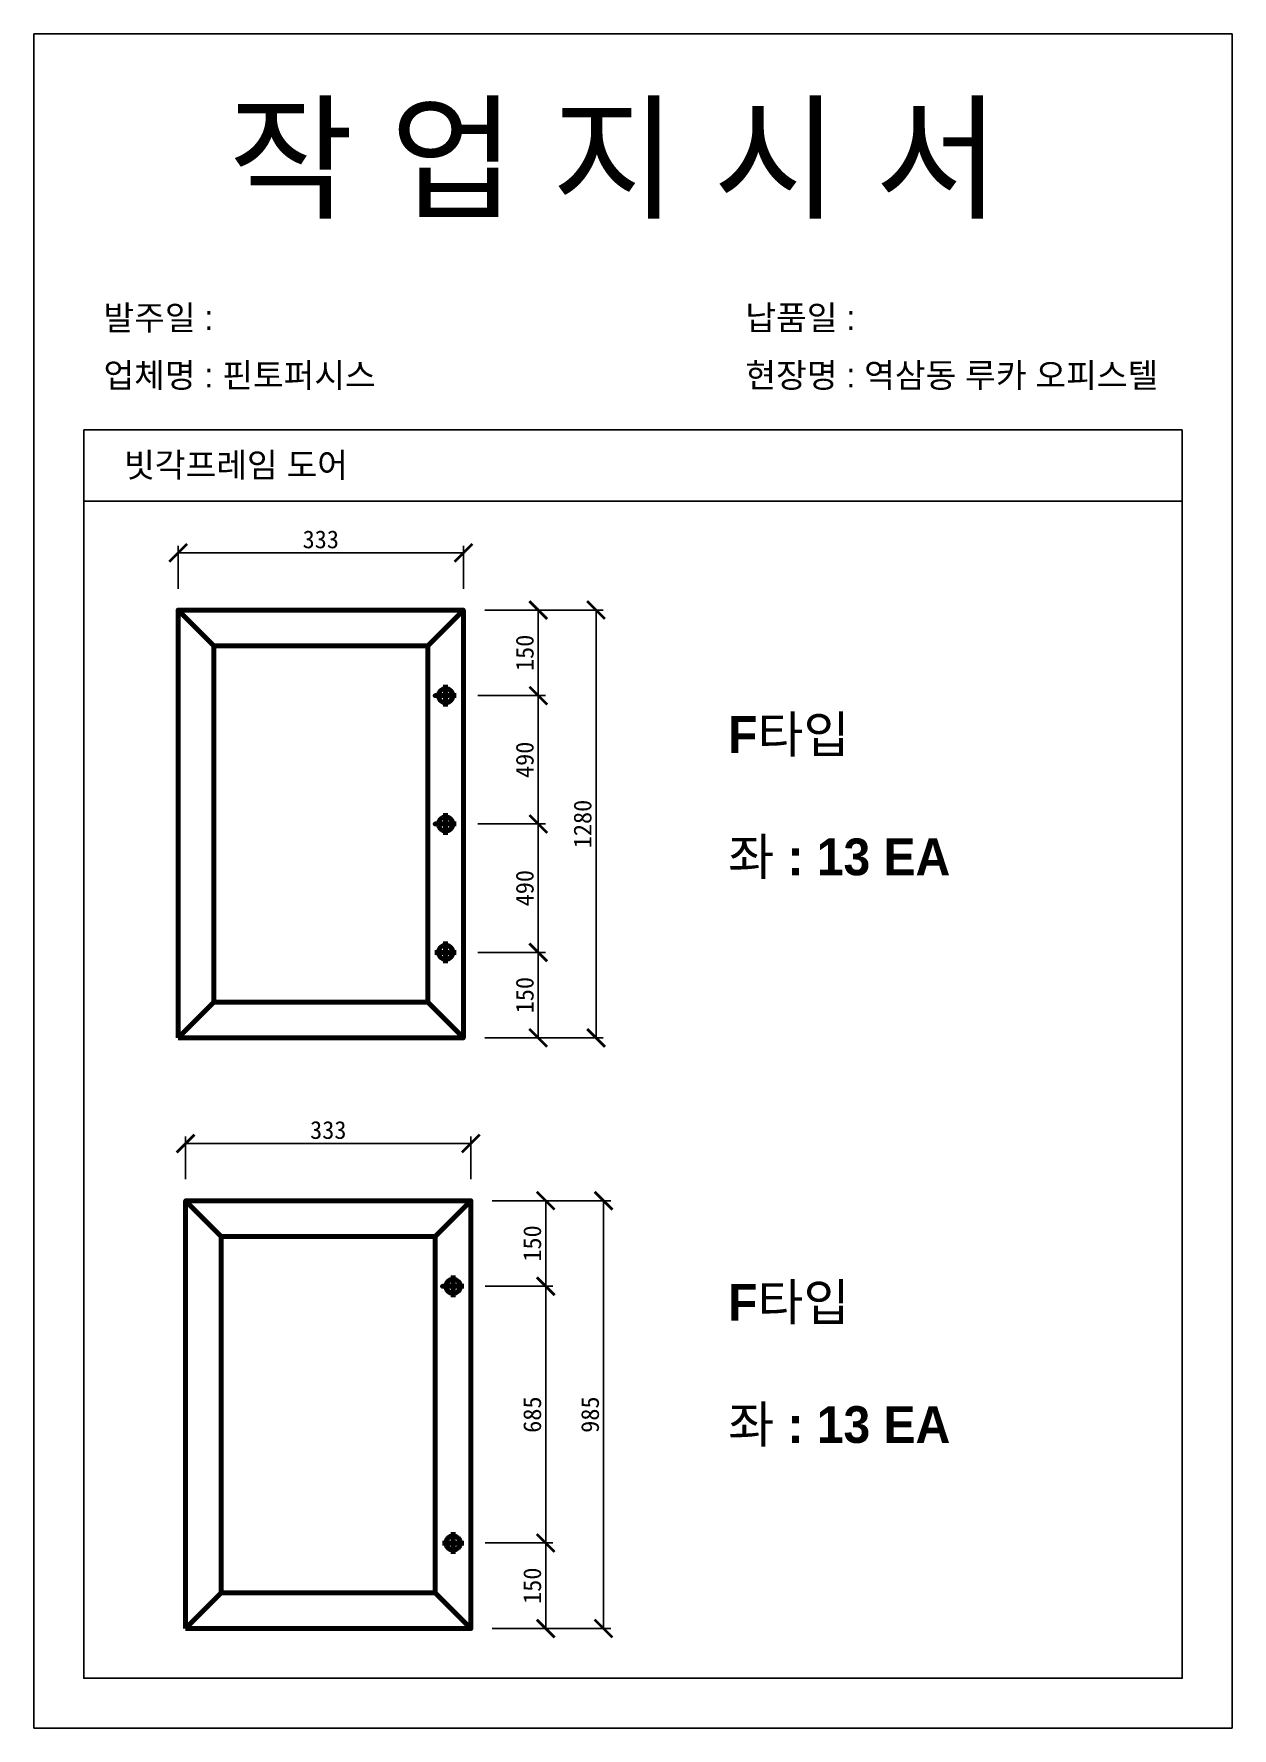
# Model space of a CAD drawing. Header units: millimetres. Extents: x -44117 to 256353, y -2095463 to 65325.
# Drawn here: x 13413 to 15093, y -5926 to -3550 of the extents above; entities that cross this region are included whole.
import ezdxf

# ---------------------------------------------------------------- set-up
doc = ezdxf.new("R2010")
doc.units = ezdxf.units.MM
doc.header["$LTSCALE"] = 10
doc.layers.add('Layer1', color=7, linetype='Continuous', lineweight=70)
doc.dimstyles.new('ISO-25', dxfattribs={"dimtxt": 2.5, "dimasz": 2.5, "dimexe": 1, "dimexo": 1, "dimtad": 1, "dimtxsty": 'Standard', "dimblk": 'ARCHTICK', "dimcen": 2.5, "dimadec": 0, "dimazin": 0, "dimtfac": 1, "dimtmove": 0, "dimatfit": 3, "dimfxl": 0, "dimarcsym": 0})

msp = doc.modelspace()

# ---------------------------------------------------------------- texts
at = {"attachment_point": 1}
for s, heights, insert, char_height in [('{\\fGulim|b0|i0|c129|p50;작 업 지 시 서}', [-155.84554], (13685.47781, -3653.70269), 140), ('{\\fGulim|b0|i0|c129|p50;발주일 :}', [-38.18216], (13510.26846, -3930.42311), 34.3), ('{\\fGulim|b0|i0|c129|p50;납품일 :}', [-37.67976], (14410.24644, -3930.42311), 34.3), ('{\\fGulim|b0|i0|c129|p50;업체명 : 핀토퍼시스}', [-38.2735], (13510.26846, -4011.07929), 34.3), ('{\\fGulim|b0|i0|c129|p50;현장명 : 역삼동 루카 오피스텔}', [-38.31917], (14410.24644, -4011.07929), 34.3), ('{\\fGulim|b0|i0|c129|p50;빗각프레임 도어}', [-38.36485], (13539.23104, -4136.94786), 34.3), ('{\\fGulim|b1|i0|c129|p50;F타입\\P\\P좌 : 13 EA}', [-230.98056], (14386.01896, -4506.37673), 51.45), ('{\\fGulim|b1|i0|c129|p50;F타입\\P\\P좌 : 13 EA}', [-230.98056], (14386.01896, -5302.50731), 51.45)]:
    msp.add_mtext_dynamic_manual_height_columns(s, width=3307.3198183, gutter_width=12.5, heights=heights, dxfattribs=dict(at, insert=insert, char_height=char_height))

# ---------------------------------------------------------------- blocks, each defined once
blk = doc.blocks.new('_ArchTick')
at = {"color": 0, "linetype": 'ByBlock', "const_width": 0.15}
blk.add_lwpolyline([(-0.5, -0.5), (0.5, 0.5)], dxfattribs=at)
blk = doc.blocks.new('*D442')
at = {"color": 0, "lineweight": -2}
for p, q in [((13614.9, -4327.6), (13614.9, -4267.3)), ((14014.9, -4327.6), (14014.9, -4267.3)), ((13614.9, -4277.3), (14014.9, -4277.3))]:
    blk.add_line(p, q, dxfattribs=at)
at = {"layer": 'Defpoints', "color": 0}
for p in [(14014.9, -4277.3), (13614.9, -4357.6), (14014.9, -4357.6)]:
    blk.add_point(p, dxfattribs=at)
at = {"color": 0, "lineweight": -2, "xscale": 25, "yscale": 25, "zscale": 25, "rotation": 180}
blk.add_blockref('_ArchTick', (13614.9, -4277.3), dxfattribs=at)
at = {"color": 0, "lineweight": -2, "xscale": 25, "yscale": 25, "zscale": 25}
blk.add_blockref('_ArchTick', (14014.9, -4277.3), dxfattribs=at)
at = {"color": 0, "insert": (13814.9, -4258.6), "char_height": 25, "attachment_point": 5}
blk.add_mtext('333', dxfattribs=at)
blk = doc.blocks.new('*D443')
at = {"color": 0, "lineweight": -2}
for p, q in [((14034.9, -4837.6), (14129.8, -4837.6)), ((14119.8, -4957.6), (14119.8, -4837.6)), ((14044.9, -4957.6), (14129.8, -4957.6))]:
    blk.add_line(p, q, dxfattribs=at)
at = {"layer": 'Defpoints', "color": 0}
for p in [(14004.9, -4837.6), (14119.8, -4837.6), (14014.9, -4957.6)]:
    blk.add_point(p, dxfattribs=at)
at = {"color": 0, "lineweight": -2, "xscale": 25, "yscale": 25, "zscale": 25}
for p, rotation in [((14119.8, -4837.6), 90), ((14119.8, -4957.6), 270)]:
    blk.add_blockref('_ArchTick', p, dxfattribs=dict(at, rotation=rotation))
at = {"color": 0, "insert": (14101, -4897.6), "char_height": 25, "attachment_point": 5, "rotation": 90}
blk.add_mtext('150', dxfattribs=at)
blk = doc.blocks.new('*D438')
at = {"color": 0, "lineweight": -2}
for p, q in [((14044.9, -4357.6), (14129.8, -4357.6)), ((14119.8, -4357.6), (14119.8, -4477.6)), ((14034.9, -4477.6), (14129.8, -4477.6))]:
    blk.add_line(p, q, dxfattribs=at)
at = {"layer": 'Defpoints', "color": 0}
for p in [(14014.9, -4357.6), (14004.9, -4477.6), (14119.8, -4477.6)]:
    blk.add_point(p, dxfattribs=at)
at = {"color": 0, "lineweight": -2, "xscale": 25, "yscale": 25, "zscale": 25}
for p, rotation in [((14119.8, -4357.6), 90), ((14119.8, -4477.6), 270)]:
    blk.add_blockref('_ArchTick', p, dxfattribs=dict(at, rotation=rotation))
at = {"color": 0, "insert": (14101, -4417.6), "char_height": 25, "attachment_point": 5, "rotation": 90}
blk.add_mtext('150', dxfattribs=at)
blk = doc.blocks.new('*D439')
at = {"color": 0, "lineweight": -2}
for p, q in [((14044.9, -4357.6), (14210.9, -4357.6)), ((14200.9, -4357.6), (14200.9, -4957.6)), ((14044.9, -4957.6), (14210.9, -4957.6))]:
    blk.add_line(p, q, dxfattribs=at)
at = {"layer": 'Defpoints', "color": 0}
for p in [(14014.9, -4357.6), (14014.9, -4957.6), (14200.9, -4957.6)]:
    blk.add_point(p, dxfattribs=at)
at = {"color": 0, "lineweight": -2, "xscale": 25, "yscale": 25, "zscale": 25}
for p, rotation in [((14200.9, -4357.6), 90), ((14200.9, -4957.6), 270)]:
    blk.add_blockref('_ArchTick', p, dxfattribs=dict(at, rotation=rotation))
at = {"color": 0, "insert": (14182.1, -4657.6), "char_height": 25, "attachment_point": 5, "rotation": 90}
blk.add_mtext('1280', dxfattribs=at)
blk = doc.blocks.new('*D440')
at = {"color": 0, "lineweight": -2}
for p, q in [((14034.9, -4657.6), (14129.8, -4657.6)), ((14119.8, -4837.6), (14119.8, -4657.6)), ((14034.9, -4837.6), (14129.8, -4837.6))]:
    blk.add_line(p, q, dxfattribs=at)
at = {"layer": 'Defpoints', "color": 0}
for p in [(14004.9, -4657.6), (14119.8, -4657.6), (14004.9, -4837.6)]:
    blk.add_point(p, dxfattribs=at)
at = {"color": 0, "lineweight": -2, "xscale": 25, "yscale": 25, "zscale": 25}
for p, rotation in [((14119.8, -4657.6), 90), ((14119.8, -4837.6), 270)]:
    blk.add_blockref('_ArchTick', p, dxfattribs=dict(at, rotation=rotation))
at = {"color": 0, "insert": (14101, -4747.6), "char_height": 25, "attachment_point": 5, "rotation": 90}
blk.add_mtext('490', dxfattribs=at)
blk = doc.blocks.new('*D441')
at = {"color": 0, "lineweight": -2}
for p, q in [((14034.9, -4477.6), (14129.8, -4477.6)), ((14119.8, -4477.6), (14119.8, -4657.6)), ((14034.9, -4657.6), (14129.8, -4657.6))]:
    blk.add_line(p, q, dxfattribs=at)
at = {"layer": 'Defpoints', "color": 0}
for p in [(14004.9, -4477.6), (14004.9, -4657.6), (14119.8, -4657.6)]:
    blk.add_point(p, dxfattribs=at)
at = {"color": 0, "lineweight": -2, "xscale": 25, "yscale": 25, "zscale": 25}
for p, rotation in [((14119.8, -4477.6), 90), ((14119.8, -4657.6), 270)]:
    blk.add_blockref('_ArchTick', p, dxfattribs=dict(at, rotation=rotation))
at = {"color": 0, "insert": (14101, -4567.6), "char_height": 25, "attachment_point": 5, "rotation": 90}
blk.add_mtext('490', dxfattribs=at)
blk = doc.blocks.new('*D446')
at = {"color": 0, "lineweight": -2}
for p, q in [((13625.4, -5155.9), (13625.4, -5095.7)), ((13625.4, -5105.7), (14025.4, -5105.7)), ((14025.4, -5155.9), (14025.4, -5095.7))]:
    blk.add_line(p, q, dxfattribs=at)
at = {"layer": 'Defpoints', "color": 0}
for p in [(14025.4, -5105.7), (13625.4, -5185.9), (14025.4, -5185.9)]:
    blk.add_point(p, dxfattribs=at)
at = {"color": 0, "lineweight": -2, "xscale": 25, "yscale": 25, "zscale": 25, "rotation": 180}
blk.add_blockref('_ArchTick', (13625.4, -5105.7), dxfattribs=at)
at = {"color": 0, "lineweight": -2, "xscale": 25, "yscale": 25, "zscale": 25}
blk.add_blockref('_ArchTick', (14025.4, -5105.7), dxfattribs=at)
at = {"color": 0, "insert": (13825.4, -5086.9), "char_height": 25, "attachment_point": 5}
blk.add_mtext('333', dxfattribs=at)
blk = doc.blocks.new('*D447')
at = {"color": 0, "lineweight": -2}
for p, q in [((14045.4, -5665.9), (14140.3, -5665.9)), ((14130.3, -5785.9), (14130.3, -5665.9)), ((14055.4, -5785.9), (14140.3, -5785.9))]:
    blk.add_line(p, q, dxfattribs=at)
at = {"layer": 'Defpoints', "color": 0}
for p in [(14015.4, -5665.9), (14130.3, -5665.9), (14025.4, -5785.9)]:
    blk.add_point(p, dxfattribs=at)
at = {"color": 0, "lineweight": -2, "xscale": 25, "yscale": 25, "zscale": 25}
for p, rotation in [((14130.3, -5665.9), 90), ((14130.3, -5785.9), 270)]:
    blk.add_blockref('_ArchTick', p, dxfattribs=dict(at, rotation=rotation))
at = {"color": 0, "insert": (14111.5, -5725.9), "char_height": 25, "attachment_point": 5, "rotation": 90}
blk.add_mtext('150', dxfattribs=at)
blk = doc.blocks.new('*D444')
at = {"color": 0, "lineweight": -2}
for p, q in [((14055.4, -5185.9), (14140.3, -5185.9)), ((14130.3, -5185.9), (14130.3, -5305.9)), ((14045.4, -5305.9), (14140.3, -5305.9))]:
    blk.add_line(p, q, dxfattribs=at)
at = {"layer": 'Defpoints', "color": 0}
for p in [(14025.4, -5185.9), (14015.4, -5305.9), (14130.3, -5305.9)]:
    blk.add_point(p, dxfattribs=at)
at = {"color": 0, "lineweight": -2, "xscale": 25, "yscale": 25, "zscale": 25}
for p, rotation in [((14130.3, -5185.9), 90), ((14130.3, -5305.9), 270)]:
    blk.add_blockref('_ArchTick', p, dxfattribs=dict(at, rotation=rotation))
at = {"color": 0, "insert": (14111.5, -5245.9), "char_height": 25, "attachment_point": 5, "rotation": 90}
blk.add_mtext('150', dxfattribs=at)
blk = doc.blocks.new('*D445')
at = {"color": 0, "lineweight": -2}
for p, q in [((14055.4, -5185.9), (14221.4, -5185.9)), ((14211.4, -5185.9), (14211.4, -5785.9)), ((14055.4, -5785.9), (14221.4, -5785.9))]:
    blk.add_line(p, q, dxfattribs=at)
at = {"layer": 'Defpoints', "color": 0}
for p in [(14025.4, -5185.9), (14025.4, -5785.9), (14211.4, -5785.9)]:
    blk.add_point(p, dxfattribs=at)
at = {"color": 0, "lineweight": -2, "xscale": 25, "yscale": 25, "zscale": 25}
for p, rotation in [((14211.4, -5185.9), 90), ((14211.4, -5785.9), 270)]:
    blk.add_blockref('_ArchTick', p, dxfattribs=dict(at, rotation=rotation))
at = {"color": 0, "insert": (14192.6, -5485.9), "char_height": 25, "attachment_point": 5, "rotation": 90}
blk.add_mtext('985', dxfattribs=at)
blk = doc.blocks.new('*D448')
at = {"color": 0, "lineweight": -2}
for p, q in [((14045.4, -5305.9), (14140.3, -5305.9)), ((14130.3, -5305.9), (14130.3, -5665.9)), ((14045.4, -5665.9), (14140.3, -5665.9))]:
    blk.add_line(p, q, dxfattribs=at)
at = {"layer": 'Defpoints', "color": 0}
for p in [(14015.4, -5305.9), (14015.4, -5665.9), (14130.3, -5665.9)]:
    blk.add_point(p, dxfattribs=at)
at = {"color": 0, "lineweight": -2, "xscale": 25, "yscale": 25, "zscale": 25}
for p, rotation in [((14130.3, -5305.9), 90), ((14130.3, -5665.9), 270)]:
    blk.add_blockref('_ArchTick', p, dxfattribs=dict(at, rotation=rotation))
at = {"color": 0, "insert": (14111.5, -5485.9), "char_height": 25, "attachment_point": 5, "rotation": 90}
blk.add_mtext('685', dxfattribs=at)

# ---------------------------------------------------------------- dimensions: what is measured, and where the dimension line sits
for base, p1, p2, picture, middle in [((14014.93584, -4277.32936), (13614.93584, -4357.58916), (14014.93584, -4357.58916), '*D442', (13814.93584, -4258.57936)), ((14025.44881, -5105.6885), (13625.44881, -5185.9483), (14025.44881, -5185.9483), '*D446', (13825.44881, -5086.9385))]:
    dim = msp.add_linear_dim(base=base, p1=p1, p2=p2, text='333', dimstyle='ISO-25', override={"dimscale": 10, "dimexo": 3})
    dim.commit()
    dim.dimension.update_dxf_attribs({"geometry": picture, "text_midpoint": middle})
for base, p1, p2, text, picture, middle in [((14119.78116, -4477.58916), (14014.93584, -4357.58916), (14004.93584, -4477.58916), '150', '*D438', (14101.03116, -4417.58916)), ((14200.85584, -4957.58916), (14014.93584, -4357.58916), (14014.93584, -4957.58916), '1280', '*D439', (14182.10584, -4657.58916)), ((14119.78116, -4657.58916), (14004.93584, -4477.58916), (14004.93584, -4657.58916), '490', '*D441', (14101.03116, -4567.58916)), ((14119.78116, -4657.58916), (14004.93584, -4837.58916), (14004.93584, -4657.58916), '490', '*D440', (14101.03116, -4747.58916)), ((14119.78116, -4837.58916), (14014.93584, -4957.58916), (14004.93584, -4837.58916), '150', '*D443', (14101.03116, -4897.58916)), ((14130.29412, -5305.9483), (14025.44881, -5185.9483), (14015.44881, -5305.9483), '150', '*D444', (14111.54412, -5245.9483)), ((14211.3688, -5785.9483), (14025.44881, -5185.9483), (14025.44881, -5785.9483), '985', '*D445', (14192.6188, -5485.9483)), ((14130.29412, -5665.9483), (14015.44881, -5305.9483), (14015.44881, -5665.9483), '685', '*D448', (14111.54412, -5485.9483)), ((14130.29412, -5665.9483), (14025.44881, -5785.9483), (14015.44881, -5665.9483), '150', '*D447', (14111.54412, -5725.9483))]:
    dim = msp.add_linear_dim(base=base, p1=p1, p2=p2, angle=90, text=text, dimstyle='ISO-25', override={"dimscale": 10, "dimexo": 3})
    dim.commit()
    dim.dimension.update_dxf_attribs({"geometry": picture, "text_midpoint": middle})

# ---------------------------------------------------------------- linework, layer by layer
for p, q in [((15022.67121, -4104.7099), (13482.67121, -4104.7099)), ((15022.67121, -4204.7099), (13482.67121, -4204.7099))]:
    msp.add_line(p, q)
msp.add_lwpolyline([(13412.67121, -5925.54018), (15092.67121, -5925.54018), (15092.67121, -3549.54018), (13412.67121, -3549.54018)], close=True)
msp.add_lwpolyline([(13482.67121, -4104.7099), (13482.67121, -5855.54018), (15022.67121, -5855.54018), (15022.67121, -4104.7099)])
at = {"layer": 'Layer1'}
for p, q in [((13664.93584, -4407.58916), (13614.93584, -4357.58916)), ((13964.93584, -4407.58916), (14014.93584, -4357.58916)), ((13989.93584, -4462.58916), (13989.93584, -4492.58916)), ((13989.93584, -4642.58916), (13989.93584, -4672.58916)), ((13989.93584, -4822.58916), (13989.93584, -4852.58916)), ((14004.93584, -4837.58916), (13974.93584, -4837.58916)), ((13664.93584, -4907.58916), (13614.93584, -4957.58916)), ((14014.93584, -4957.58916), (13964.93584, -4907.58916)), ((13675.44881, -5235.9483), (13625.44881, -5185.9483)), ((13975.44881, -5235.9483), (14025.44881, -5185.9483)), ((14000.44881, -5290.9483), (14000.44881, -5320.9483)), ((14000.44881, -5650.9483), (14000.44881, -5680.9483)), ((14015.44881, -5665.9483), (13985.44881, -5665.9483)), ((13675.44881, -5735.9483), (13625.44881, -5785.9483)), ((14025.44881, -5785.9483), (13975.44881, -5735.9483))]:
    msp.add_line(p, q, dxfattribs=at)
for points in [[(13614.93584, -4957.58916), (14014.93584, -4957.58916), (14014.93584, -4357.58916), (13614.93584, -4357.58916)], [(13664.93584, -4907.58916), (13964.93584, -4907.58916), (13964.93584, -4407.58916), (13664.93584, -4407.58916)], [(14004.93584, -4477.58916), (13974.93584, -4477.58916)], [(14004.93584, -4657.58916), (13974.93584, -4657.58916)], [(13625.44881, -5785.9483), (14025.44881, -5785.9483), (14025.44881, -5185.9483), (13625.44881, -5185.9483)], [(13675.44881, -5735.9483), (13975.44881, -5735.9483), (13975.44881, -5235.9483), (13675.44881, -5235.9483)], [(14015.44881, -5305.9483), (13985.44881, -5305.9483)]]:
    msp.add_lwpolyline(points, close=True, dxfattribs=at)
for centre in [(13989.93584, -4477.58916), (13989.93584, -4657.58916), (13989.93584, -4837.58916), (14000.44881, -5305.9483), (14000.44881, -5665.9483)]:
    msp.add_circle(centre, 10, dxfattribs=at)

msp.set_redraw_order([(e.dxf.handle, doc.entitydb.next_handle()) for e in msp.query("TEXT MTEXT ATTDEF DIMENSION ARC_DIMENSION")])  # texts and dimensions are drawn at this point

doc.saveas('drawing.dxf')
